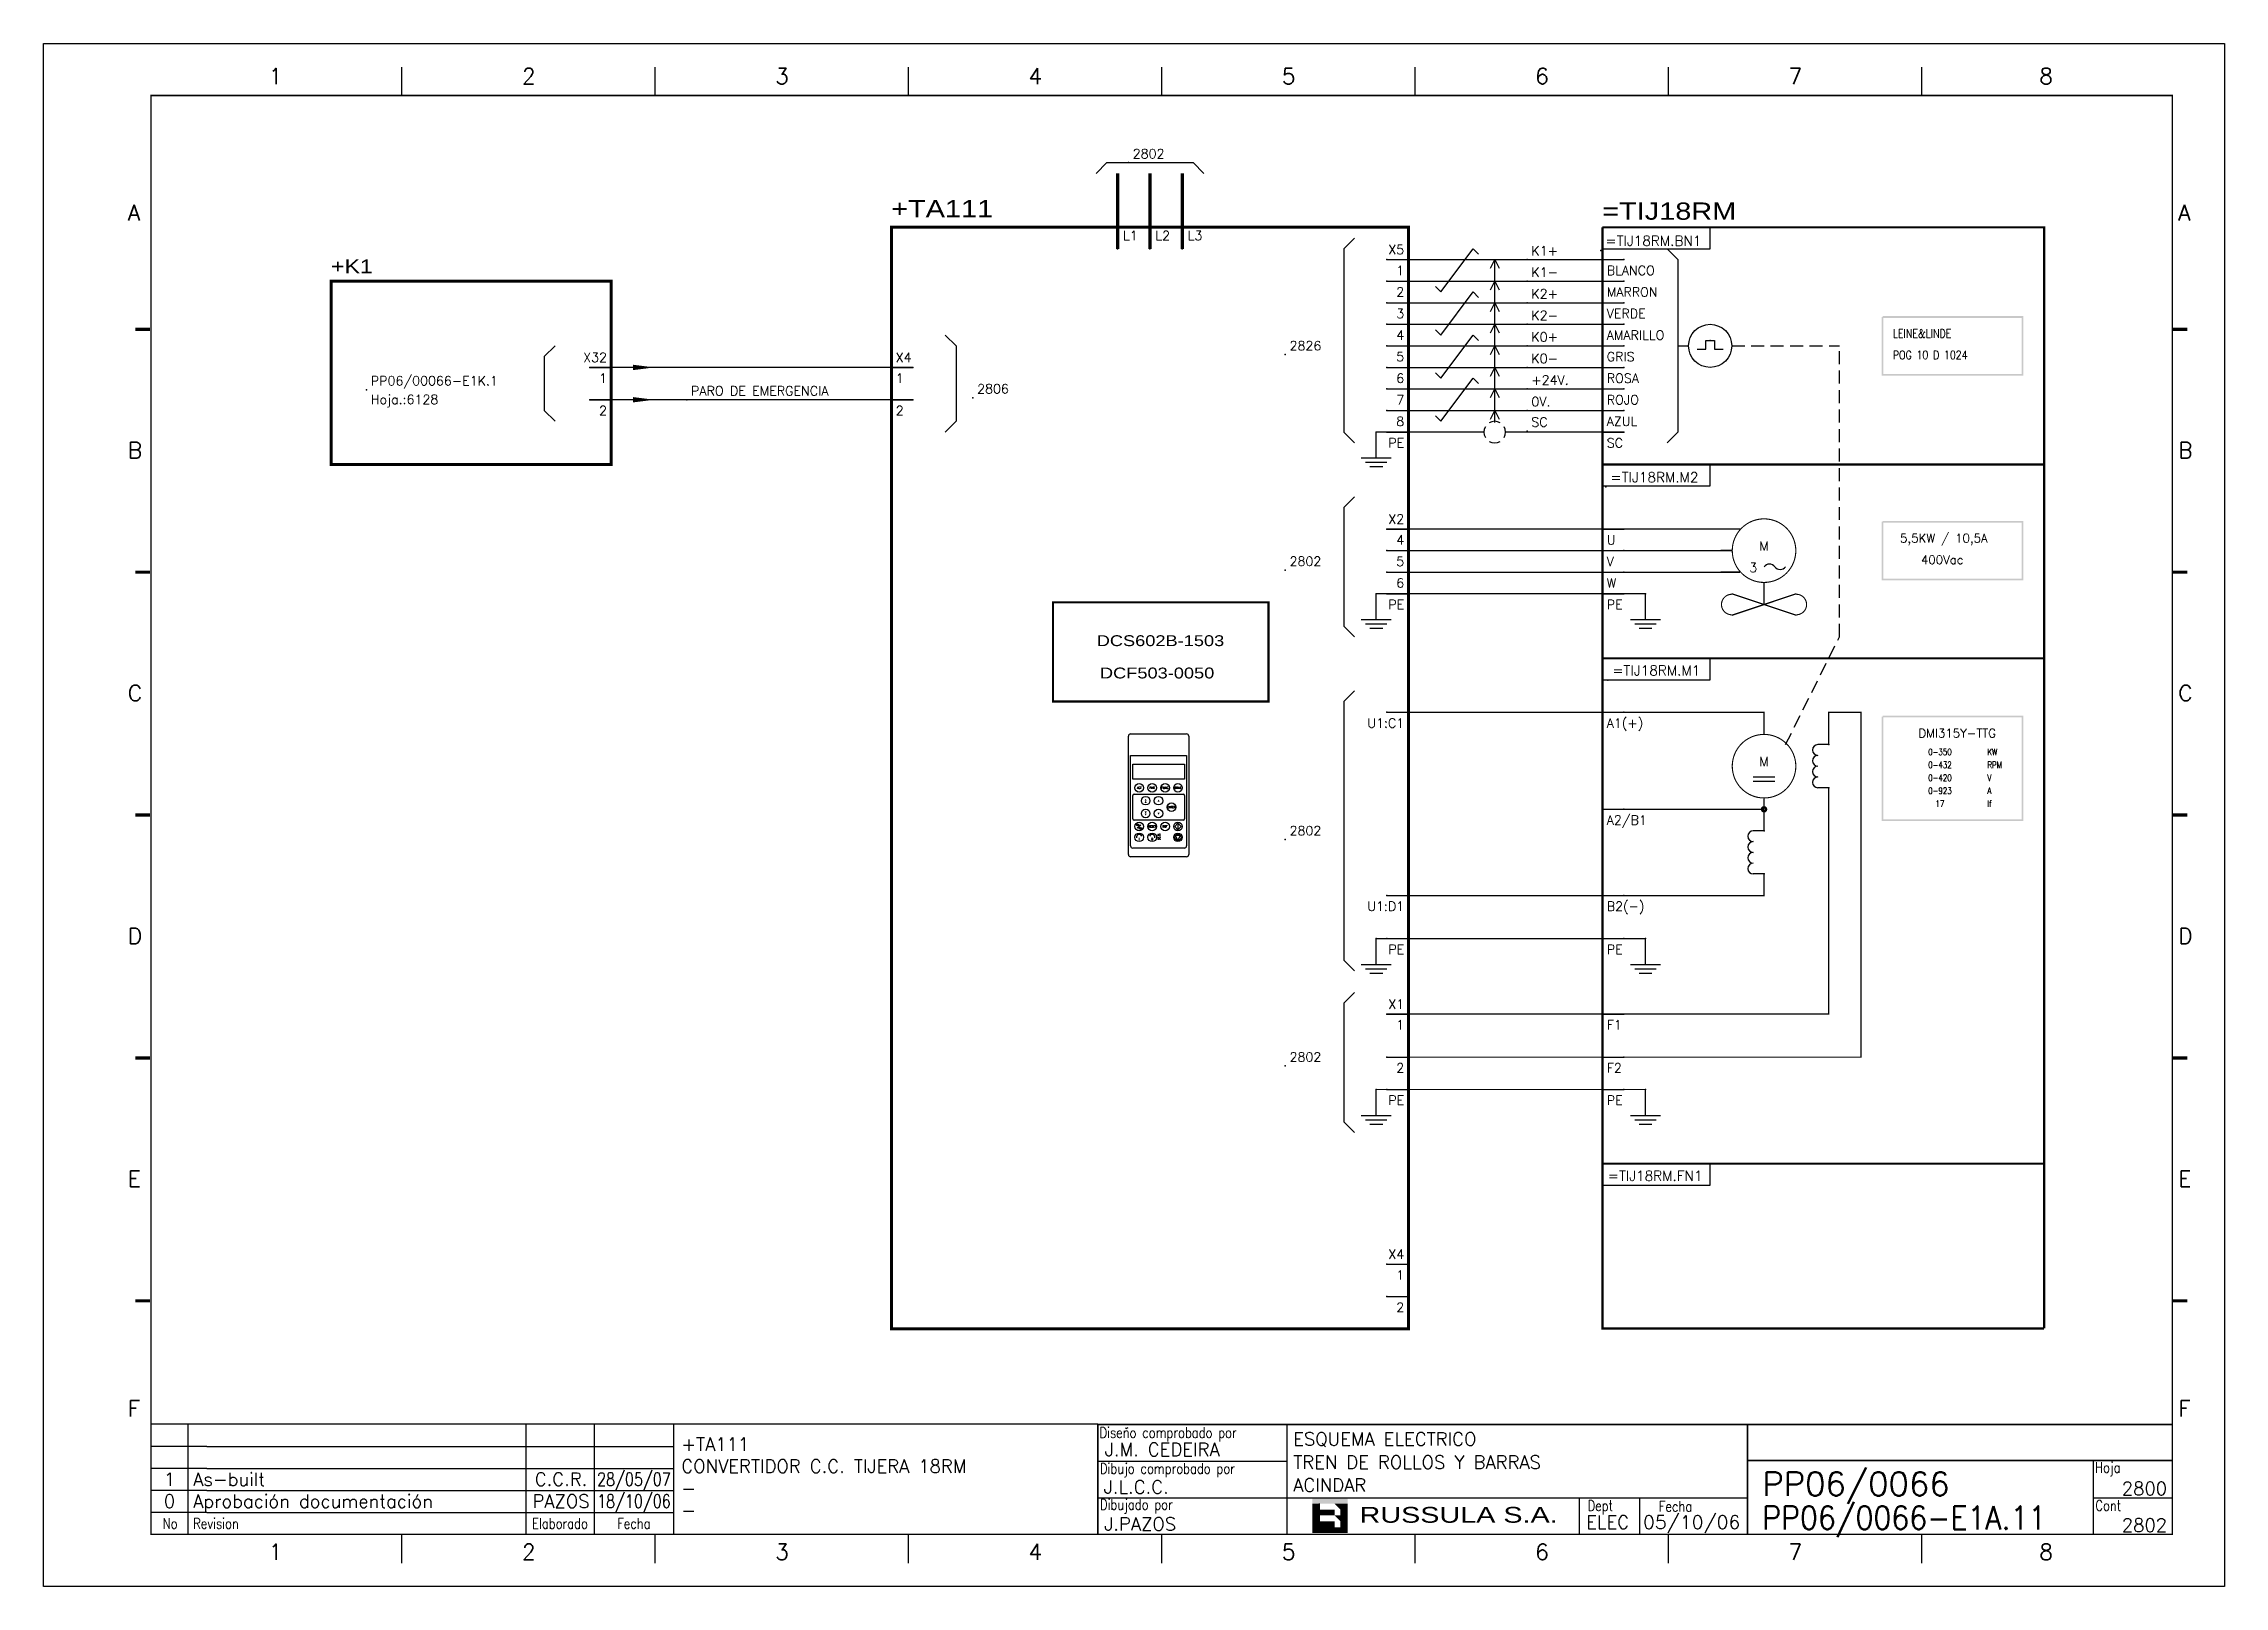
# Model space of a CAD drawing. Extents: x -4 to 416, y -4762 to 287.
# Drawn here: x -3.7 to 416.3, y -10.2 to 286.8 of the extents above; entities that cross this region are included whole.
import ezdxf
from ezdxf.enums import TextEntityAlignment as Align

# ---------------------------------------------------------------- set-up
doc = ezdxf.new("R2010")
doc.units = 0
doc.header["$LTSCALE"] = 10
doc.header["$MEASUREMENT"] = 0
doc.linetypes.add('DASHDOT', pattern=[1, 0.5, -0.25, 0, -0.25])
doc.linetypes.add('HIDDEN', pattern=[0.375, 0.25, -0.125])
doc.layers.get('0').update_dxf_attribs({"linetype": 'CONTINUOUS'})
for name, color, linetype in [('1', 7, 'CONTINUOUS'), ('10', 5, 'CONTINUOUS'), ('102', 7, 'CONTINUOUS'), ('2', 7, 'CONTINUOUS'), ('8', 1, 'CONTINUOUS'), ('9', 6, 'CONTINUOUS'), ('DIBUJO', 7, 'CONTINUOUS'), ('NODE', 7, 'CONTINUOUS')]:
    doc.layers.add(name, color=color, linetype=linetype)
doc.styles.add('HELV', font='HELVBLD.SHX', dxfattribs={"width": 1.2})
doc.styles.add('HELVETICA', font='HELV.SHX')
doc.styles.add('LABEL', font='SIMPLEX', dxfattribs={"width": 0.8, "height": 4})
doc.styles.add('ROMAND', font='ROMAND.SHX', dxfattribs={"width": 0.7})
doc.styles.add('ROMANS', font='romans')
doc.styles.get("Standard").update_dxf_attribs({"font": 'simplex'})

msp = doc.modelspace()

# ---------------------------------------------------------------- texts
at = {"layer": '2'}
for s, height, style, width, p in [('+TA111', 3.3197024855331, 'HELV', 1.2, (159.5581944947016, 253.3312928381569)), ('=TIJ18RM', 3.3197024855331, 'HELV', 1.2, (296.495922022942, 252.8598168941566)), ('+K1', 2.65576198842648, 'HELV', 1.2, (51.67716488455913, 242.5708978346149)), ('LEINE&LINDE', 1.65985124276655, 'ROMANS', 0.8, (352.47151261849, 230.1428450244123)), ('POG 10 D 1024', 1.65985124276655, 'ROMANS', 0.8, (352.47151261849, 225.9932169174959)), ('DCS602B-1503', 2.091412565885853, 'HELV', 1.2, (199.1464064583819, 170.7769838896206)), ('DCF503-0050', 2.091412565885853, 'HELV', 1.2, (199.767046676776, 164.5525417292461)), ('KW', 1.244888432074913, 'ROMANS', 0.8, (370.673948447486, 149.7778710902892)), ('RPM', 1.244888432074913, 'ROMANS', 0.8, (370.673948447486, 147.2880942261394)), ('V', 1.244888432074913, 'ROMANS', 0.8, (370.673948447486, 144.7983173619896)), ('A', 1.244888432074913, 'ROMANS', 0.8, (370.673948447486, 142.3085404978398)), ('If', 1.244888432074913, 'ROMANS', 0.8, (370.673948447486, 139.8187636336899)), ('LOC', 0.265576198842648, 'ROMANS', 0.8, (206.7505306638565, 136.2290215038211)), ('REM', 0.265576198842648, 'ROMANS', 0.8, (207.2198206721877, 135.5636332323647)), ('AC', 0.4149628106916375, 'ROMANS', 0.8, (210.8457895951817, 134.1905360934022)), ('I', 0.4149628106916375, 'ROMANS', 0.8, (207.2427905244824, 133.4477131637056)), ('0', 0.4149628106916375, 'ROMANS', 0.8, (209.6748143479769, 133.4364588081427)), ('DC', 0.4149628106916375, 'ROMANS', 0.8, (210.8570487613173, 133.537752554689))]:
    msp.add_text(s, height=height, dxfattribs=dict(at, style=style, width=width)).set_placement(p)
for s, p in [('M', (327.6646386732307, 189.155247553156)), ('3', (325.5898246197726, 185.0056194462396)), ('M', (327.6646386732307, 147.6589664839922))]:
    msp.add_text(s, height=1.784340085974041, dxfattribs=at).set_placement(p, align=Align.CENTER)
for s, style, p in [('5,5KW / 10,5A', 'ROMANS', (353.8666942077531, 190.7213780087068)), ('400Vac', 'ROMANS', (357.8902754861276, 186.5717499017904)), ('DMI315Y-TTG', 'ROMAND', (357.3926429281766, 153.1860950660132))]:
    msp.add_text(s, height=1.65985124276655, dxfattribs=dict(at, style=style)).set_placement(p)
at = {"layer": '2', "style": 'ROMANS', "width": 0.8}
for s, p in [('0-350', (361.5447666122699, 149.7778710902892)), ('0-432', (361.5447666122699, 147.2880942261394)), ('0-420', (361.5447666122699, 144.7983173619896)), ('0-923', (361.5447666122699, 142.3085404978398)), ('17', (361.5447666122699, 139.8187636336899))]:
    msp.add_text(s, height=1.244888432074913, dxfattribs=at).set_placement(p, align=Align.CENTER)
for s, p in [('ACT', (207.325423572656, 143.5093383770758)), ('PAR', (209.8152004368057, 143.5093383770758)), ('FUNC', (212.3049773009555, 143.5093383770758)), ('DRIVE', (214.7947541651055, 143.5093383770758)), ('ENTER', (213.5498657330305, 139.7746730808511)), ('RESET', (209.8152004368057, 136.0400077846264)), ('REF', (212.3049773009555, 136.0400077846264))]:
    msp.add_text(s, height=0.4149628106916375, dxfattribs=at).set_placement(p, align=Align.MIDDLE)

# ---------------------------------------------------------------- blocks, each defined once
blk = doc.blocks.new('newcajec')
at = {"layer": '1'}
for p, q in [((179.4, 20.84999999999999), (0.1303441721052074, 20.84999999999999)), ((7, 20.84999999999999), (7, 0)), ((71, 20.84999999999999), (71, 0)), ((84, 20.84999999999999), (84, 0.08964143426294768)), ((99, 20.84999999999999), (99, 0)), ((215.2, 20.79999999999999), (215.2, 0)), ((10.6, 16.64), (0, 16.64)), ((10.6, 16.64), (99.00000000000001, 16.64)), ((184.6434108527132, 20.17582254554676), (184.806079472624, 20.01315011347727)), ((184.806079472624, 20.01315011347727), (185.1814685954953, 20.25090212957883)), ((10.6, 12.48), (0, 12.48)), ((10.6, 12.48), (99.00000000000001, 12.48)), ((179.4, 13.86666666), (215.2, 13.86666666)), ((368, 14.06084184883153), (368, 0)), ((10.6, 8.32), (0, 8.32)), ((10.6, 8.32), (99.00000000000001, 8.32)), ((10.6, 4.16), (0, 4.16)), ((10.6, 4.16), (99.00000000000001, 4.16)), ((179.4, 6.93333333), (267.6330803594942, 6.93333333)), ((267.6330803594942, 6.93333333), (302.5, 6.93333333)), ((270.6330803594942, 6.908826233307309), (270.6330803594942, 0)), ((282.0665401797471, 6.93333333), (282.0665401797471, 0)), ((368, 6.93333333), (383, 6.93333333))]:
    blk.add_line(p, q, dxfattribs=at)
for points in [[(47.50000000000003, 272.5, 0.3, 0.3, 0), (47.50000000000003, 277.9125820568927, 0.3, 0.3, 0)], [(95.50000000000003, 272.5, 0.3, 0.3, 0), (95.50000000000003, 277.9125820568927, 0.3, 0.3, 0)], [(143.5000000000001, 272.5, 0.3, 0.3, 0), (143.5000000000001, 277.9125820568927, 0.3, 0.3, 0)], [(191.5000000000001, 272.5, 0.3, 0.3, 0), (191.5000000000001, 277.9125820568927, 0.3, 0.3, 0)], [(239.5000000000001, 272.5, 0.3, 0.3, 0), (239.5000000000001, 277.9125820568927, 0.3, 0.3, 0)], [(287.5000000000001, 272.5, 0.3, 0.3, 0), (287.5000000000001, 277.9125820568927, 0.3, 0.3, 0)], [(335.5000000000001, 272.5, 0.3, 0.3, 0), (335.5000000000001, 277.9125820568927, 0.3, 0.3, 0)], [(-2.989059080962793, 228.2254404700672, 0.6, 0.6, 0), (-0.1817779831361044, 228.2254404700672, 0.6, 0.6, 0)], [(383.0109409190372, 228.2254404700672, 0.6, 0.6, 0), (385.8182220168639, 228.2254404700672, 0.6, 0.6, 0)], [(-2.989059080962793, 182.2254404700672, 0.6, 0.6, 0), (-0.1817779831361044, 182.2254404700672, 0.6, 0.6, 0)], [(383.0109409190372, 182.2254404700672, 0.6, 0.6, 0), (385.8182220168639, 182.2254404700672, 0.6, 0.6, 0)], [(-2.989059080962793, 136.2254404700672, 0.6, 0.6, 0), (-0.1817779831361044, 136.2254404700672, 0.6, 0.6, 0)], [(383.0109409190372, 136.2254404700672, 0.6, 0.6, 0), (385.8182220168639, 136.2254404700672, 0.6, 0.6, 0)], [(-2.989059080962793, 90.2254404700672, 0.6, 0.6, 0), (-0.1817779831361044, 90.2254404700672, 0.6, 0.6, 0)], [(383.0109409190372, 90.2254404700672, 0.6, 0.6, 0), (385.8182220168639, 90.2254404700672, 0.6, 0.6, 0)], [(-2.989059080962793, 44.22544047006719, 0.6, 0.6, 0), (-0.1817779831361044, 44.22544047006719, 0.6, 0.6, 0)], [(383.0109409190372, 44.22544047006719, 0.6, 0.6, 0), (385.8182220168639, 44.22544047006719, 0.6, 0.6, 0)], [(383, 20.79999999999999, 0.3, 0.3, 0), (179.4, 20.79999999999999, 0.3, 0.3, 0), (179.4, 0, 0.3, 0.3, 0)], [(302.5, 20.79999999999999, 0.3, 0.3, 0), (302.5, 0, 0.3, 0.3, 0)], [(302.5, 14, 0.3, 0.3, 0), (383, 14, 0.3, 0.3, 0)], [(47.50000000000004, -5.50000000000002, 0.3, 0.3, 0), (47.50000000000004, -0.08741794310727435, 0.3, 0.3, 0)], [(95.50000000000003, -5.50000000000002, 0.3, 0.3, 0), (95.50000000000003, -0.08741794310727435, 0.3, 0.3, 0)], [(143.5000000000001, -5.50000000000002, 0.3, 0.3, 0), (143.5000000000001, -0.08741794310727435, 0.3, 0.3, 0)], [(191.5000000000001, -5.50000000000002, 0.3, 0.3, 0), (191.5000000000001, -0.08741794310727435, 0.3, 0.3, 0)], [(239.5000000000001, -5.50000000000002, 0.3, 0.3, 0), (239.5000000000001, -0.08741794310727435, 0.3, 0.3, 0)], [(287.5000000000001, -5.50000000000002, 0.3, 0.3, 0), (287.5000000000001, -0.08741794310727435, 0.3, 0.3, 0)], [(335.5000000000001, -5.50000000000002, 0.3, 0.3, 0), (335.5000000000001, -0.08741794310727435, 0.3, 0.3, 0)]]:
    blk.add_lwpolyline(points, format="xyseb", dxfattribs=at)
at = {"layer": '1', "const_width": 0.3}
blk.add_lwpolyline([(0, 0), (0, 272.5), (383, 272.5), (383, 0)], close=True, dxfattribs=at)
at = {"layer": '2', "color": 14}
for p, q in [((221.418090625, 4.694274193107214), (221.418090625, 5.808488255607214)), ((221.418090625, 2.465846068107213), (221.418090625, 3.580060130607212))]:
    blk.add_line(p, q, dxfattribs=at)
for points in [[(220.05064609375, 5.808488255607214), (220.05064609375, 6.922702318107211), (226.73593046875, 5.808488255607214), (226.73593046875, 6.922702318107211)], [(221.418090625, 2.465846068107213), (220.05064609375, 2.465846068107213), (221.418090625, 5.808488255607214), (220.05064609375, 5.808488255607214)], [(221.418090625, 4.694274193107214), (224.254271875, 4.694274193107214), (221.418090625, 3.580060130607212), (224.254271875, 3.580060130607212)], [(224.254271875, 5.808488255607214), (225.3684859375, 5.808488255607214), (225.3684859375, 4.694274193107214)], [(225.3684859375, 5.808488255607214), (226.73593046875, 5.808488255607214), (225.3684859375, 1.351632005607213), (226.73593046875, 1.351632005607213)], [(224.254271875, 0.2374179431072125), (224.254271875, 2.465846068107213), (220.05064609375, 0.2374179431072125), (220.05064609375, 2.465846068107213)], [(224.254271875, 3.580060130607212), (225.3684859375, 3.580060130607212), (225.3684859375, 2.465846068107213)], [(226.73593046875, 1.351632005607213), (226.73593046875, 0.2374179431072125), (224.254271875, 1.351632005607213), (224.254271875, 0.2374179431072125)]]:
    blk.add_solid(points, dxfattribs=at)
at = {"layer": '1', "style": 'ROMANS'}
for s, p in [('1', (22.29321663019694, 274.6822757111598)), ('2', (70.29321663019694, 274.6822757111598)), ('3', (118.2932166301969, 274.6822757111598)), ('4', (166.2932166301969, 274.6822757111598)), ('5', (214.2932166301969, 274.6822757111598)), ('6', (262.293216630197, 274.6822757111598)), ('7', (310.293216630197, 274.6822757111598)), ('8', (357.793216630197, 274.6822757111598)), ('A', (-4.369531937893967, 248.8361050328228)), ('A', (384.130468062106, 248.8361050328228)), ('B', (-4.369531937893967, 203.8361050328228)), ('B', (384.130468062106, 203.8361050328228)), ('C', (-4.369531937893967, 157.8361050328228)), ('C', (384.130468062106, 157.8361050328228)), ('D', (-4.369531937893967, 111.8361050328228)), ('D', (384.130468062106, 111.8361050328228)), ('E', (-4.369531937893967, 65.8361050328228)), ('E', (384.130468062106, 65.8361050328228)), ('F', (-4.369531937893967, 22.33610503282279)), ('F', (384.130468062106, 22.33610503282279)), ('1', (22.29321663019694, -4.817724288840244)), ('2', (70.29321663019694, -4.817724288840244)), ('3', (118.2932166301969, -4.817724288840244)), ('4', (166.2932166301969, -4.817724288840244)), ('5', (214.2932166301969, -4.817724288840244)), ('6', (262.293216630197, -4.817724288840244)), ('7', (310.293216630197, -4.817724288840244)), ('8', (357.793216630197, -4.817724288840244))]:
    blk.add_text(s, height=3, dxfattribs=at).set_placement(p)
at = {"layer": '1', "style": 'LABEL', "width": 0.8}
for s, p in [('Diseno comprobado por', (179.7314614292997, 18.27223571085374)), ('Dibujo comprobado por', (179.8050291925395, 11.4678814488418)), ('Hoja', (368.3783582875667, 11.66394739740196)), ('Dibujado por', (179.8266890074166, 4.640500723763907)), ('Fecha', (285.7145387337263, 4.296982269486556)), ('Cont', (368.4287365512884, 4.459855685207977)), ('No', (2.226666121281127, 1.047317943107212)), ('Revision', (7.999999999999986, 1.047317943107211))]:
    blk.add_text(s, height=2, dxfattribs=at).set_placement(p)
for s, p in [('Dept', (274.6061509242405, 4.441269529660175)), ('Elaborado', (77.5, 1.047317943107211)), ('Fecha', (91.5, 1.047317943107211))]:
    blk.add_text(s, height=2, dxfattribs=at).set_placement(p, align=Align.CENTER)
at = {"layer": '10', "style": 'ROMANS'}
for tag, p in [('REV41', (3.5, 18.74499999999998)), ('REV43', (77.69972273858866, 18.74499999999998)), ('REV31', (3.5, 14.58499999999999)), ('REV33', (77.69972273858866, 14.58499999999999)), ('REV21', (3.5, 10.42499999999999)), ('REV23', (77.69972273858866, 10.42499999999999)), ('REV11', (3.5, 6.265000000000002)), ('REV13', (77.69972273858866, 6.265000000000002))]:
    blk.add_attdef(tag, text='', height=2.5, dxfattribs=at).set_placement(p, align=Align.MIDDLE)
for tag, p, height in [('REV42', (7.999999999999986, 17.49499999999998), 2.5), ('SHEETNAME1', (100.5, 15.82514432423481), 2.5), ('DESIGNCHECK', (180.7368689439597, 14.83229733012664), 2.5), ('DOCUMENTTYPE', (216.431556680333, 16.80300784715599), 2.5), ('NOTA', (305.324267012746, 15.80181941457773), 3), ('REV32', (7.999999999999986, 13.33499999999999), 2.5), ('SHEETNAME2', (100.5, 11.66514432423481), 2.5), ('OBJECT', (216.431556680333, 12.40274635088354), 2.5), ('REV22', (7.999999999999986, 9.174999999999999), 2.5), ('SHEETNAME3', (100.5, 7.505144324234807), 2.5), ('DRAWINGCHECK', (180.5313437479052, 7.714149530439984), 2.5), ('CUSTOMER', (216.431556680333, 8.084891464683468), 2.5), ('ORDER', (305.324267012746, 7.301819414577723), 4.5), ('REV12', (7.999999999999986, 5.015000000000002), 2.5), ('SHEETNAME4', (100.5, 3.345144324234811), 2.5), ('DOCUMENT_ID', (305.324267012746, 0.9341589120460885), 4.4), ('USER', (180.634361454448, 0.7089454855303376), 2.5), ('DEPARTMENT', (271.9308878022507, 1.045088830057653), 2.5)]:
    blk.add_attdef(tag, p, '', height=height, dxfattribs=at)
for tag, width, p, p2 in [('REV44', 1.221199022953692, (84.52509332113708, 17.49499999999998), (98.48165358346499, 17.49499999999998)), ('REV34', 1.221199022953692, (84.52509332113708, 13.33499999999998), (98.48165358346499, 13.33499999999998)), ('REV24', 1.221199022953692, (84.52509332113708, 9.174999999999988), (98.48165358346499, 9.174999999999988)), ('REV14', 1.221199022953692, (84.52509332113708, 5.014999999999999), (98.48165358346499, 5.014999999999999)), ('CREATED2', 7.039914616041486, (282.7069601254168, 1.045088830057653), (301.1448317388588, 1.045088830057653))]:
    blk.add_attdef(tag, text='', height=2.5, dxfattribs=dict(at, width=width)).set_placement(p, p2, align=Align.FIT)
for tag, p in [('SHEET', (382, 7.433333330000005)), ('NEXTSHEET', (382, 0.5000000000000018))]:
    blk.add_attdef(tag, text='', height=2.5, dxfattribs=at).set_placement(p, align=Align.RIGHT)
at = {"layer": 'DIBUJO', "color": 14, "style": 'HELVETICA', "width": 1.3}
blk.add_text('RUSSULA S.A.', height=3, dxfattribs=at).set_placement((229, 2.191446348186597))
blk = doc.blocks.new('NOD', base_point=(237.5, 170))
at = {"layer": 'NODE'}
blk.add_point((237.5, 170), dxfattribs=at)
blk = doc.blocks.new('$$PLL21')
blk.add_line((-2.5, 0), (2.5, 0))
at = {"layer": '2'}
for p in [(-2.5, 0), (2.5, 0)]:
    blk.add_blockref('NOD', p, dxfattribs=at)
at = {"layer": '8'}
blk.add_attdef('*A', (-1.5, -3.574999999999989), '', height=2.15, dxfattribs=at)
at = {"layer": '9'}
blk.add_attdef('ID', (-1.5, 1.25), '', height=2.15, dxfattribs=at)
blk = doc.blocks.new('$PP313')
at = {"layer": '2'}
blk.add_blockref('NOD', (0, 0), dxfattribs=at)
at = {"layer": '8'}
blk.add_attdef('1A', (1, -3.324999999999989), '', height=2.15, dxfattribs=at)
at = {"layer": '9'}
blk.add_attdef('ID', (1, 1), '', height=2.15, dxfattribs=at)
blk = doc.blocks.new('$$PLR12')
blk.add_line((-2.5, 0), (2.5, 0))
at = {"layer": '2'}
for p in [(-2.5, 0), (2.5, 0)]:
    blk.add_blockref('NOD', p, dxfattribs=at)
at = {"layer": '8'}
blk.add_attdef('*A', text='', height=2.15, dxfattribs=at).set_placement((1.5, -3.574999999999989), align=Align.RIGHT)
at = {"layer": '9'}
blk.add_attdef('ID', text='', height=2.15, dxfattribs=at).set_placement((1.5, 1.25), align=Align.RIGHT)
blk = doc.blocks.new('$$PLU21')
blk.add_line((0, -2.5), (2.842170943040401e-14, 2.5))
at = {"layer": '2'}
for p in [(2.842170943040401e-14, 2.5), (0, -2.5)]:
    blk.add_blockref('NOD', p, dxfattribs=at)
at = {"layer": '8'}
blk.add_attdef('*A', (1.25, -0.5), '', height=2.15, dxfattribs=at)
at = {"layer": '9'}
blk.add_attdef('ID', text='', height=2.15, dxfattribs=at).set_placement((-1.25, -0.5), align=Align.RIGHT)
blk = doc.blocks.new('$060303')
at = {"layer": '2'}
for p, q in [((0, 0), (2.5, 0)), ((0, -10), (2.5, -10))]:
    blk.add_line(p, q, dxfattribs=at)
for centre, end in [((2.5, -1.25), 90), ((2.5, -3.75), 90.00000000000001), ((2.5, -6.25), 90.00000000000001), ((2.5, -8.75), 90.00000000000001)]:
    blk.add_arc(centre, 1.25, 270, end, dxfattribs=at)
for p in [(0, 0), (0, -10)]:
    blk.add_blockref('NOD', p, dxfattribs=at)
at = {"layer": '8'}
for tag, p in [('1A', (1.5, -3.324999999999989)), ('2A', (1.5, -13.32499999999999))]:
    blk.add_attdef(tag, text='', height=2.15, dxfattribs=at).set_placement(p, align=Align.RIGHT)
at = {"layer": '9'}
blk.add_attdef('ID', text='', height=2.15, dxfattribs=at).set_placement((0, 1.175000000000011), align=Align.CENTER)
blk = doc.blocks.new('$021501')
at = {"layer": '2'}
for p, q in [((0, -6), (0, 0)), ((-3.5, -6), (3.5, -6)), ((-2.5, -7), (2.5, -7)), ((-1.5, -8), (1.5, -8))]:
    blk.add_line(p, q, dxfattribs=at)
blk.add_blockref('NOD', (0, 0), dxfattribs=at)
blk = doc.blocks.new('DOT', base_point=(355.25, 185))
at = {"layer": '2'}
blk.add_lwpolyline([(355, 185, 0.25, 0.25, 2.502154082895779), (355.237515595764, 185.2496880847195, 0.25, 0.25, 0.3996556434456849)], format="xyseb", close=True, dxfattribs=at)
blk = doc.blocks.new('$020501')
at = {"layer": '2'}
for p, q in [((-2, 1), (0, 0)), ((0, 0), (-2, -1))]:
    blk.add_line(p, q, dxfattribs=at)
blk = doc.blocks.new('$030107')
at = {"layer": '102'}
for centre, start, end in [((0, 0), 150.0000000000002, 209.9999999999999), ((0, 0), 60.00000000000018, 119.9999999999999), ((0, 0), 330.0000000000002, 29.99999999999989), ((0, -2.842170943040401e-14), 240.0000000000001, 299.9999999999998)]:
    blk.add_arc(centre, 2.500000000000008, start, end, dxfattribs=at)
blk = doc.blocks.new('$021325')
at = {"layer": '2'}
for p, q in [((-1, 0), (1, 0)), ((-1, -2), (-1, 0)), ((1, 0), (1, -2)), ((-3, -2), (-1, -2)), ((1, -2), (3, -2))]:
    blk.add_line(p, q, dxfattribs=at)
blk.add_blockref('NOD', (0, 0), dxfattribs=at)

# ---------------------------------------------------------------- linework, layer by layer
at = {"layer": '2'}
for p, q in [((199.0261673588232, 261.7737394241926), (201.1009814122814, 263.8485534776508)), ((201.1009814122814, 263.8485534776508), (217.6994938399468, 263.8485534776508)), ((217.6994938399468, 263.8485534776508), (219.774307893405, 261.7737394241926)), ((248.8217046418197, 249.3248551034434), (246.8198144643482, 247.3229649259721)), ((246.7468905883616, 247.1469111155438), (246.7468905883616, 211.978202141196)), ((259.1957749091106, 245.1752269965271), (296.5424278713581, 245.1752269965271)), ((265.4202170694851, 238.9507848361525), (271.6446592298597, 247.2500410499852)), ((271.6446592298597, 247.2500410499852), (272.6820662565889, 246.2126340232562)), ((275.7942873367761, 213.8007441426155), (275.7942873367761, 245.1752269965271)), ((308.9913121921072, 247.2500410499852), (311.0661262455653, 245.1752269965271)), ((311.0661262455653, 245.1752269965271), (311.0661262455653, 211.978202141196)), ((259.1957749091106, 241.0255988896107), (296.5424278713581, 241.0255988896107)), ((264.3828100427562, 239.9881918628816), (265.4202170694851, 238.9507848361525)), ((259.1957749091106, 236.8759707826943), (296.5424278713581, 236.8759707826943)), ((265.4202170694851, 230.6515286223197), (271.6446592298597, 238.9507848361525)), ((271.6446592298597, 238.9507848361525), (272.6820662565889, 237.9133778094234)), ((259.1957749091106, 232.7263426757779), (296.5424278713581, 232.7263426757779)), ((264.3828100427562, 231.6889356490489), (265.4202170694851, 230.6515286223197)), ((94.82208867282857, 228.5767145688615), (92.74727461937016, 226.5019005154034)), ((169.9787706104085, 230.6515286223197), (172.0535846638667, 228.5767145688615)), ((172.0535846638667, 228.5767145688615), (172.0535846638667, 214.0530161946542)), ((259.1957749091106, 228.5767145688615), (296.5424278713581, 228.5767145688615)), ((265.4202170694851, 222.352272408487), (271.6446592298597, 230.6515286223197)), ((271.6446592298597, 230.6515286223197), (272.6820662565889, 229.6141215955906)), ((311.0661262455653, 228.5767145688615), (313.1409402990235, 228.5767145688615)), ((92.74727461937016, 226.5019005154034), (92.74727461937016, 216.1278302481124)), ((259.1957749091106, 224.4270864619452), (296.5424278713581, 224.4270864619452)), ((264.3828100427562, 223.3896794352161), (265.4202170694851, 222.352272408487)), ((259.1957749091106, 220.2774583550288), (296.5424278713581, 220.2774583550288)), ((265.4202170694851, 214.0530161946542), (271.6446592298597, 222.352272408487)), ((271.6446592298597, 222.352272408487), (272.6820662565889, 221.3148653817579)), ((92.74727461937016, 216.1278302481124), (94.82208867282857, 214.0530161946542)), ((259.1957749091106, 216.1278302481124), (296.5424278713581, 216.1278302481124)), ((264.3828100427562, 215.0904232213833), (265.4202170694851, 214.0530161946542)), ((172.0535846638667, 214.0530161946542), (169.9787706104085, 211.978202141196)), ((246.7468905883616, 211.978202141196), (248.8217046418197, 209.9033880877378)), ((311.0661262455653, 211.978202141196), (308.9913121921072, 209.9033880877378)), ((248.8217046418197, 199.5293178204469), (246.7468905883616, 197.4545037669887)), ((246.7468905883616, 197.4545037669887), (246.7468905883616, 174.6315491789487)), ((323.0252134090263, 193.3048756600724), (319.365382459398, 193.3048756600724)), ((321.4401965128562, 189.155247553156), (319.365382459398, 189.155247553156)), ((323.0252134090263, 185.0056194462396), (319.365382459398, 185.0056194462396)), ((246.7468905883616, 174.6315491789487), (248.8217046418197, 172.5567351254905)), ((248.8217046418197, 162.1826648581995), (246.7468905883616, 160.1078508047414)), ((246.7468905883616, 160.1078508047414), (246.7468905883616, 110.3123135217449)), ((205.2506095191978, 130.6454912456351), (205.2506095191978, 153.4684458336751)), ((205.6655723298894, 153.8834086443668), (216.4546054078718, 153.8834086443668)), ((216.8695682185636, 153.4684458336751), (216.8695682185636, 130.6454912456351)), ((205.6655723298894, 132.3053424884016), (205.6655723298894, 149.7337805374504)), ((205.6655723298894, 149.7337805374504), (216.4546054078718, 149.7337805374504)), ((206.0805351405809, 148.0739292946839), (216.0396425971802, 148.0739292946839)), ((206.0805351405809, 145.1691896198424), (206.0805351405809, 148.0739292946839)), ((216.0396425971802, 148.0739292946839), (216.0396425971802, 145.1691896198424)), ((216.4546054078718, 149.7337805374504), (216.4546054078718, 132.3053424884016)), ((216.0396425971802, 145.1691896198424), (206.0805351405809, 145.1691896198424)), ((325.5898246197726, 145.584152430534), (329.7394527266889, 145.584152430534)), ((325.5898246197726, 144.7824704716732), (329.7394527266889, 144.7824704716732)), ((206.0805351405809, 137.5338739031163), (206.0805351405809, 142.015472258586)), ((206.3295128269962, 142.2644499450009), (215.7906649107655, 142.2644499450009)), ((216.0396425971802, 142.015472258586), (216.0396425971802, 137.5338739031163)), ((215.7906649107655, 137.2848962167013), (206.3295128269962, 137.2848962167013)), ((207.6143498723017, 136.2839453413688), (206.9050086750698, 135.7324555492019)), ((214.7947541651055, 136.6624520006638), (214.1723099490679, 136.0400077846264)), ((214.1723099490679, 136.0400077846264), (214.7947541651055, 135.4175635685889)), ((215.4171983811429, 136.0400077846264), (214.7947541651055, 136.6624520006638)), ((214.7947541651055, 136.454970595318), (214.7947541651055, 135.6250449739347)), ((214.7947541651055, 135.4175635685889), (215.4171983811429, 136.0400077846264)), ((216.4546054078718, 130.2305284349434), (205.6655723298894, 130.2305284349434)), ((216.0396425971802, 131.89037967771), (206.0805351405809, 131.89037967771)), ((214.2798984277092, 134.3030851048073), (214.7947541651055, 133.3427495151307)), ((215.3045017690137, 134.3030851048073), (214.2798984277092, 134.3030851048073)), ((214.7947541651055, 133.3427495151307), (215.3045017690137, 134.3030851048073)), ((246.7468905883616, 110.3123135217449), (248.8217046418197, 108.2374994682867)), ((248.8217046418197, 104.0878713613703), (246.7468905883616, 102.0130573079121)), ((246.7468905883616, 102.0130573079121), (246.7468905883616, 79.19010271987206)), ((246.7468905883616, 79.19010271987206), (248.8217046418197, 77.11528866641385))]:
    msp.add_line(p, q, dxfattribs=at)
at = {"layer": '2', "color": 3}
for p, q in [((317.2905684059398, 247.2500410499852), (317.2905684059398, 251.3996691569016)), ((296.5424278713581, 247.2500410499852), (317.2905684059398, 247.2500410499852)), ((296.5424278713581, 201.6041318739051), (317.2905684059398, 201.6041318739051)), ((317.2905684059398, 201.6041318739051), (317.2905684059398, 205.7537599808215)), ((317.2905684059398, 164.2574789116577), (317.2905684059398, 168.4071070185741)), ((296.5424278713581, 164.2574789116577), (317.2905684059398, 164.2574789116577)), ((317.2905684059398, 66.97288410950046), (317.2905684059398, 71.12251221641681)), ((296.5424278713581, 66.97288410950046), (317.2905684059398, 66.97288410950046))]:
    msp.add_line(p, q, dxfattribs=at)
at = {"layer": '2', "linetype": 'HIDDEN'}
for p, q in [((321.4401965128562, 228.5767145688615), (342.1883370474382, 228.5767145688615)), ((342.1883370474382, 172.5567351254905), (342.1883370474382, 228.5767145688615)), ((331.8142667801471, 151.8085945909086), (342.1883370474382, 172.5567351254905))]:
    msp.add_line(p, q, dxfattribs=at)
at = {"layer": '2'}
for points in [[(203.1757954657396, 261.7737394241926, 0.66394049710662, 0.66394049710662, 0), (203.1757954657396, 247.2500410499852, 0.66394049710662, 0.66394049710662, 0)], [(209.4002376261141, 261.7737394241926, 0.66394049710662, 0.66394049710662, 0), (209.4002376261141, 247.2500410499852, 0.66394049710662, 0.66394049710662, 0)], [(215.6246797864887, 261.7737394241926, 0.66394049710662, 0.66394049710662, 0), (215.6246797864887, 247.2500410499852, 0.66394049710662, 0.66394049710662, 0)], [(163.754328450034, 224.4270864619452, 0.2489776864149825, 0.2489776864149825, 0), (101.5099068462884, 224.4270864619452, 0.2489776864149825, 0.2489776864149825, 0)], [(163.754328450034, 218.2026443015706, 0.2489776864149825, 0.2489776864149825, 0), (101.5099068462884, 218.2026443015706, 0.2489776864149825, 0.2489776864149825, 0)], [(255.0461468021943, 193.3048756600724, 0.2489776864149825, 0.2489776864149825, 0), (323.0793528295016, 193.3048756600724, 0.2489776864149825, 0.2489776864149825, 0)], [(255.0461468021943, 189.155247553156, 0.2489776864149825, 0.2489776864149825, 0), (321.4401965128562, 189.155247553156, 0.2489776864149825, 0.2489776864149825, 0)], [(255.0461468021943, 185.0056194462396, 0.2489776864149825, 0.2489776864149825, 0), (323.0186538243747, 185.0056194462396, 0.2489776864149825, 0.2489776864149825, 0)], [(252.9713327487361, 180.8559913393232, 0.2489776864149825, 0.2489776864149825, 0), (304.8416840851908, 180.8559913393232, 0.2489776864149825, 0.2489776864149825, 0)], [(321.4401965128562, 176.8101039350798, 0.2074814053458187, 0.2074814053458187, -0.414213562373095), (319.469123162071, 178.7811772858651, 0.2074814053458187, 0.2074814053458187, -0.414213562373095), (321.4401965128562, 180.7522506366503, 0.2074814053458187, 0.2074814053458187, -1)], [(321.4401965128562, 180.8559913393232, 0.2489776864149825, 0.2489776864149825, 0), (333.8890808336052, 176.7063632324069, 0.2489776864149825, 0.2489776864149825, 0)], [(321.4401965128562, 176.7063632324069, 0.2489776864149825, 0.2489776864149825, 0), (333.8890808336052, 180.8559913393232, 0.2489776864149825, 0.2489776864149825, 0)], [(333.8890808336052, 176.8101039350798, 0.2074814053458187, 0.2074814053458187, 0.414213562373095), (335.8601541843907, 178.7811772858651, 0.2074814053458187, 0.2074814053458187, 0.414213562373095), (333.8890808336052, 180.7522506366503, 0.2074814053458187, 0.2074814053458187, 1)], [(190.7269111449905, 179.1961400965567, 0.398364298263972, 0.398364298263972, 0), (232.2231922141541, 179.1961400965567, 0.398364298263972, 0.398364298263972, 0), (232.2231922141541, 160.1078508047414, 0.398364298263972, 0.398364298263972, 0), (190.7269111449905, 160.1078508047414, 0.398364298263972, 0.398364298263972, 0), (190.7269111449905, 179.1961400965567, 0.398364298263972, 0.398364298263972, 0)], [(340.1135229939798, 151.8085945909086, 0.2489776864149825, 0.2489776864149825, 0), (340.1135229939798, 158.0330367512831, 0.2489776864149825, 0.2489776864149825, 0), (346.3379651543545, 158.0330367512831, 0.2489776864149825, 0.2489776864149825, 0), (346.3379651543545, 91.63898704062116, 0.2489776864149825, 0.2489776864149825, 0), (255.0461468021943, 91.63898704062116, 0.2489776864149825, 0.2489776864149825, 0)], [(327.6646386732307, 153.8834086443668, 0.2489776864149825, 0.2489776864149825, 0), (327.6646386732307, 158.0330367512831, 0.2489776864149825, 0.2489776864149825, 0), (255.0461468021943, 158.0330367512831, 0.2489776864149825, 0.2489776864149825, 0)], [(255.0461468021943, 99.93824325445391, 0.2489776864149825, 0.2489776864149825, 0), (340.1135229939798, 99.93824325445391, 0.2489776864149825, 0.2489776864149825, 0), (340.1135229939798, 143.5093383770758, 0.2489776864149825, 0.2489776864149825, 0)], [(327.6646386732307, 141.4345243236177, 0.2489776864149825, 0.2489776864149825, 0), (327.6646386732307, 139.3597102701595, 0.2489776864149825, 0.2489776864149825, 0), (296.5424278713581, 139.3597102701595, 0.2489776864149825, 0.2489776864149825, 0)], [(327.6646386732307, 139.3597102701595, 0.2489776864149825, 0.2489776864149825, 0), (327.6646386732307, 135.2100821632431, 0.2489776864149825, 0.2489776864149825, 0)], [(327.6646386732307, 126.9108259494104, 0.2489776864149825, 0.2489776864149825, 0), (327.6646386732307, 122.761197842494, 0.2489776864149825, 0.2489776864149825, 0), (255.0461468021943, 122.761197842494, 0.2489776864149825, 0.2489776864149825, 0)], [(252.9713327487361, 114.4619416286612, 0.2489776864149825, 0.2489776864149825, 0), (304.8416840851908, 114.4619416286612, 0.2489776864149825, 0.2489776864149825, 0)], [(252.9713327487361, 85.4145448802466, 0.2489776864149825, 0.2489776864149825, 0), (304.8416840851908, 85.4145448802466, 0.2489776864149825, 0.2489776864149825, 0)]]:
    msp.add_lwpolyline(points, format="xyseb", dxfattribs=at)
at = {"layer": '2', "color": 3, "linetype": 'DASHDOT'}
for points in [[(159.6047003431176, 251.3996691569016, 0.5809479349682924, 0.5809479349682924, 0), (259.1957749091106, 251.3996691569016, 0.5809479349682924, 0.5809479349682924, 0), (259.1957749091106, 39.35416463199662, 0.5809479349682924, 0.5809479349682924, 0), (159.6047003431176, 39.35416463199662, 0.5809479349682924, 0.5809479349682924, 0), (159.6047003431176, 251.3996691569016, 0.5809479349682924, 0.5809479349682924, 0)], [(381.6098040631436, 39.41906216929767, 0.4149628106916375, 0.4149628106916375, 0), (296.5424278713581, 39.41906216929767, 0.4149628106916375, 0.4149628106916375, 0), (296.5424278713581, 251.3996691569016, 0.4149628106916375, 0.4149628106916375, 0)], [(296.5424278713581, 251.3996691569016, 0.4149628106916375, 0.4149628106916375, 0), (381.6098040631436, 251.3996691569016, 0.4149628106916375, 0.4149628106916375, 0), (381.6098040631436, 39.41906216929767, 0.4149628106916375, 0.4149628106916375, 0)], [(51.71436956329188, 241.0255988896107, 0.5809479349682924, 0.5809479349682924, 0), (105.6595349532047, 241.0255988896107, 0.5809479349682924, 0.5809479349682924, 0), (105.6595349532047, 205.7537599808215, 0.5809479349682924, 0.5809479349682924, 0), (51.71436956329188, 205.7537599808215, 0.5809479349682924, 0.5809479349682924, 0), (51.71436956329188, 241.0255988896107, 0.5809479349682924, 0.5809479349682924, 0)], [(296.5424278713581, 205.7537599808215, 0.4149628106916375, 0.4149628106916375, 0), (381.6098040631436, 205.7537599808215, 0.4149628106916375, 0.4149628106916375, 0)], [(296.5424278713581, 168.4071070185741, 0.4149628106916375, 0.4149628106916375, 0), (381.6098040631436, 168.4071070185741, 0.4149628106916375, 0.4149628106916375, 0)], [(296.5424278713581, 71.12251221641681, 0.4149628106916375, 0.4149628106916375, 0), (381.6098040631436, 71.12251221641681, 0.4149628106916375, 0.4149628106916375, 0)]]:
    msp.add_lwpolyline(points, format="xyseb", dxfattribs=at)
at = {"layer": '2', "linetype": 'HIDDEN'}
for points in [[(252.9713327487361, 211.9782021411961, 0.2489776864149825, 0.2489776864149825, 0), (273.7194732833179, 211.9782021411961, 0.2489776864149825, 0.2489776864149825, 0)], [(277.8691013902342, 211.9782021411961, 0.2489776864149825, 0.2489776864149825, 0), (300.6920559782744, 211.9782021411961, 0.2489776864149825, 0.2489776864149825, 0)], [(327.6646386732307, 178.7811772858651, 0.2489776864149825, 0.2489776864149825, 0), (327.6646386732307, 182.9308053927814, 0.2489776864149825, 0.2489776864149825, 0)]]:
    msp.add_lwpolyline(points, format="xyseb", dxfattribs=at)
at = {"layer": '2'}
for points in [[(321.5439372155292, 189.155247553156, 0.2074814053458187, 0.2074814053458187, 1), (333.7853401309325, 189.155247553156, 0.2074814053458187, 0.2074814053458187, 1)], [(321.5439372155292, 147.6589664839922, 0.2074814053458187, 0.2074814053458187, 1), (333.7853401309325, 147.6589664839922, 0.2074814053458187, 0.2074814053458187, 1)]]:
    msp.add_lwpolyline(points, format="xyseb", close=True, dxfattribs=at)
for centre, radius in [((317.2905684059398, 228.5767145688615), 4.149628106916374), ((207.325423572656, 143.5093383770758), 0.829925621383275), ((209.8152004368057, 143.5093383770758), 0.829925621383275), ((212.3049773009555, 143.5093383770758), 0.829925621383275), ((214.7947541651055, 143.5093383770758), 0.829925621383275), ((208.5703120047307, 141.019561512926), 0.829925621383275), ((208.5703120047307, 138.5297846487762), 0.829925621383275), ((211.0600888688807, 141.019561512926), 0.829925621383275), ((211.0600888688807, 138.5297846487762), 0.829925621383275), ((213.5498657330305, 139.7746730808511), 0.829925621383275), ((207.325423572656, 136.0400077846264), 0.829925621383275), ((207.325423572656, 133.9651937311682), 0.829925621383275), ((209.8152004368057, 136.0400077846264), 0.829925621383275), ((209.8152004368057, 133.9651937311682), 0.829925621383275), ((212.3049773009555, 136.0400077846264), 0.829925621383275), ((214.7947541651055, 136.0400077846264), 0.829925621383275), ((214.7947541651055, 133.9651937311682), 0.829925621383275), ((214.7947541651055, 133.9651937311682), 0.6224442160374563)]:
    msp.add_circle(centre, radius, dxfattribs=at)
for centre, radius, start, end in [((246.9958682747766, 247.1469111155438), 0.2489776864149825, 135, 180), ((328.70204569996, 185.2649712029219), 1.296758783411367, 36.86989764584663, 143.1301023541534), ((330.7768597534181, 186.8210817430155), 1.296758783411367, 216.8698976458466, 323.1301023541534), ((205.6655723298894, 153.4684458336751), 0.4149628106916375, 90, 180), ((216.4546054078718, 153.4684458336751), 0.4149628106916375, 0, 90), ((206.3295128269962, 142.015472258586), 0.2489776864149825, 90, 180), ((215.7906649107655, 142.015472258586), 0.2489776864149825, 0, 90), ((206.3295128269962, 137.5338739031163), 0.2489776864149825, 180, 270), ((207.325423572656, 133.9651937311682), 0.5508370848500634, 25.19740898008418, 188.5605633170801), ((209.8152004368057, 133.9651937311682), 0.5508370848500634, 351.4394366829199, 154.8025910199188), ((215.7906649107655, 137.5338739031163), 0.2489776864149825, 270, 0), ((205.6655723298894, 130.6454912456351), 0.4149628106916375, 180, 270), ((206.0805351405809, 132.3053424884016), 0.4149628106916375, 180, 270), ((216.0396425971802, 132.3053424884016), 0.4149628106916375, 270, 0), ((216.4546054078718, 130.6454912456351), 0.4149628106916375, 270, 0)]:
    msp.add_arc(centre, radius, start, end, dxfattribs=at)
for points in [[(113.9587911670375, 224.4270864619452), (109.8091630601211, 223.9083829485807), (109.8091630601211, 224.9457899753097)], [(113.9587911670375, 218.2026443015706), (109.8091630601211, 217.6839407882061), (109.8091630601211, 218.7213478149352)], [(208.3628305993849, 141.019561512926), (208.7777934100767, 141.019561512926), (208.5703120047307, 141.4345243236177)], [(208.3628305993849, 140.6045987022344), (208.7777934100767, 140.6045987022344), (208.5703120047307, 141.019561512926)], [(208.3628305993849, 138.9447474594678), (208.7777934100767, 138.9447474594678), (208.5703120047307, 138.5297846487762)], [(210.8526074635349, 140.8120801075802), (211.2675702742265, 140.8120801075802), (211.0600888688807, 141.2270429182718)], [(210.8526074635349, 138.737266054122), (211.2675702742265, 138.737266054122), (211.0600888688807, 138.3223032434304)], [(207.8233447110208, 134.2000064103762), (207.5310389082437, 134.373740125435), (207.6303543650428, 134.5294243165442), (207.6314830277946, 134.5294243165442)], [(208.3628305993849, 138.5297846487762), (208.7777934100767, 138.5297846487762), (208.5703120047307, 138.1148218380846)], [(209.3172792984408, 134.2000064103762), (209.609585101218, 134.373740125435), (209.5102696444189, 134.5294243165442), (209.5091409816673, 134.5294243165442)]]:
    msp.add_solid(points, dxfattribs=at)
for points in [[(350.3216081369944, 222.8420071670378), (350.6535783855475, 223.1739774155911), (350.3216081369944, 234.1400553898206), (350.6535783855475, 234.1400553898206)], [(350.4875932612709, 234.3060405140972), (350.4875932612709, 233.974070265544), (377.6261610805041, 234.3060405140972), (377.2941908319507, 233.974070265544)], [(377.6261610805041, 234.3060405140972), (377.2941908319507, 233.974070265544), (377.6261610805041, 222.8420071670378), (377.2941908319507, 223.1739774155911)], [(377.6261610805041, 222.8420071670378), (377.2941908319507, 223.1739774155911), (350.3216081369944, 222.8420071670378), (350.6535783855475, 223.1739774155911)], [(350.3216081369944, 183.4205401513322), (350.6535783855475, 183.7525103998855), (350.3216081369944, 194.718588374115), (350.6535783855475, 194.718588374115)], [(350.4875932612709, 194.8845734983916), (350.4875932612709, 194.5526032498384), (377.6261610805041, 194.8845734983916), (377.2941908319507, 194.5526032498384)], [(377.6261610805041, 194.8845734983916), (377.2941908319507, 194.5526032498384), (377.6261610805041, 183.4205401513322), (377.2941908319507, 183.7525103998855)], [(377.6261610805041, 183.4205401513322), (377.2941908319507, 183.7525103998855), (350.3216081369944, 183.4205401513322), (350.6535783855475, 183.7525103998855)], [(350.3216081369944, 137.1189110924246), (350.6535783855475, 137.4508813409779), (350.3216081369944, 157.2031111298999), (350.6535783855475, 157.2031111298999)], [(350.4875932612709, 157.3690962541765), (350.4875932612709, 157.0371260056232), (377.6261610805041, 157.3690962541765), (377.2941908319507, 157.0371260056232)], [(377.6261610805041, 157.3690962541765), (377.2941908319507, 157.0371260056232), (377.6261610805041, 137.1189110924246), (377.2941908319507, 137.4508813409779)], [(377.6261610805041, 137.1189110924246), (377.2941908319507, 137.4508813409779), (350.3216081369944, 137.1189110924246), (350.6535783855475, 137.4508813409779)]]:
    msp.add_trace(points, dxfattribs=at)
at = {"layer": 'DIBUJO'}
msp.add_lwpolyline([(-3.675229357798329, 286.7625820568917), (416.3247706422017, 286.7625820568917), (416.3247706422017, -10.23741794310826), (-3.675229357798329, -10.23741794310826), (-3.675229357798329, 286.7625820568917)], dxfattribs=at)

# ---------------------------------------------------------------- block references
at = {"layer": '2', "color": 7}
ref = msp.add_blockref('newcajec', (17.00000000000001, -0.2181060348921902), dxfattribs=dict(at, xscale=1.016442892079945, yscale=1.016442892079945, zscale=1.016442892079945))
ref.add_attrib('REV24', '28/05/07', dxfattribs={"layer": '10', "height": 2.541107230199862, "style": 'ROMANS', "width": 0.7281683615127607}).set_placement((102.9149303086638, 9.107757499941293), (117.1009767851924, 9.107757499941293), align=Align.FIT)
ref.add_attrib('SHEETNAME3', '-', (119.1525106540344, 7.410444567510421), dxfattribs={"layer": '10', "height": 2.541107230199862, "style": 'ROMANS'})
ref.add_attrib('SHEETNAME2', 'CONVERTIDOR C.C. TIJERA 18RM', (119.1525106540344, 11.638846998563), dxfattribs={"layer": '10', "height": 2.541107230199862, "style": 'ROMANS'})
ref.add_attrib('SHEETNAME1', '+TA111', (119.1525106540344, 15.86724942961556), dxfattribs={"layer": '10', "height": 2.541107230199862, "style": 'ROMANS'})
ref.add_attrib('USER', 'J.PAZOS', (200.6045127657732, 0.502496564747287), dxfattribs={"layer": '10', "height": 2.541107230199862, "style": 'ROMANS'})
ref.add_attrib('DRAWINGCHECK', 'J.L.C.C.', (200.4998011501995, 7.622886423765376), dxfattribs={"layer": '10', "height": 2.541107230199862, "style": 'ROMANS'})
ref.add_attrib('DESIGNCHECK', 'J.M. CEDEIRA', (200.7087057748724, 14.85807715953138), dxfattribs={"layer": '10', "height": 2.541107230199862, "style": 'ROMANS'})
ref.add_attrib('REV22', 'As-built', (25.13154313663956, 9.107757499941304), dxfattribs={"layer": '10', "height": 2.541107230199862, "style": 'ROMANS'})
ref.add_attrib('REV12', 'Aprobación documentación', (25.13154313663956, 4.879355068888737), dxfattribs={"layer": '10', "height": 2.541107230199862, "style": 'ROMANS'})
ref.add_attrib('REV21', '1', dxfattribs={"layer": '10', "height": 2.541107230199862, "style": 'ROMANS'}).set_placement((20.55755012227982, 10.37831111504123), align=Align.MIDDLE)
ref.add_attrib('REV11', '0', dxfattribs={"layer": '10', "height": 2.541107230199862, "style": 'ROMANS'}).set_placement((20.55755012227982, 6.149908683988667), align=Align.MIDDLE)
ref.add_attrib('SHEETNAME4', '-', (119.1525106540344, 3.182042136457854), dxfattribs={"layer": '10', "height": 2.541107230199862, "style": 'ROMANS'})
ref.add_attrib('REV14', '18/10/06', dxfattribs={"layer": '10', "height": 2.541107230199862, "style": 'ROMANS', "width": 0.7281683615127605}).set_placement((102.9149303086638, 4.879355068888733), (117.1009767851924, 4.879355068888733), align=Align.FIT)
ref.add_attrib('REV23', 'C.C.R.', dxfattribs={"layer": '10', "height": 2.541107230199862, "style": 'ROMANS'}).set_placement((95.97733089422093, 10.37831111504123), align=Align.MIDDLE)
ref.add_attrib('REV13', 'PAZOS', dxfattribs={"layer": '10', "height": 2.541107230199862, "style": 'ROMANS'}).set_placement((95.97733089422093, 6.149908683988667), align=Align.MIDDLE)
ref.add_attrib('DOCUMENT_ID', 'PP06/0066-E1A.11', (327.3446809846248, 0.7314131513301909), dxfattribs={"layer": '10', "height": 4.472348725151758, "style": 'ROMANS', "width": 0.9})
ref.add_attrib('ORDER', 'PP06/0066', (327.3446809846248, 7.203776408306682), dxfattribs={"layer": '10', "height": 4.573993014359752, "style": 'ROMANS'})
ref.add_attrib('CUSTOMER', 'ACINDAR', (236.9903174095222, 7.999724427623136), dxfattribs={"layer": '10', "height": 2.541107230199862, "style": 'ROMANS'})
ref.add_attrib('OBJECT', 'TREN DE ROLLOS Y BARRAS', (236.9903174095222, 12.38857733573386), dxfattribs={"layer": '10', "height": 2.541107230199862, "style": 'ROMANS'})
ref.add_attrib('DOCUMENTTYPE', 'ESQUEMA ELECTRICO', (236.9903174095222, 16.86119185691305), dxfattribs={"layer": '10', "height": 2.541107230199862, "style": 'ROMANS'})
ref.add_attrib('CREATED2', '05/10/06', dxfattribs={"layer": '10', "height": 2.541107230199862, "style": 'ROMANS', "width": 0.9619759102665372}).set_placement((304.3554801610083, 0.8441670780120569), (323.096523707574, 0.8441670780120569), align=Align.FIT)
ref.add_attrib('DEPARTMENT', 'ELEC', (293.4022180435866, 0.8441670780120569), dxfattribs={"layer": '10', "height": 2.541107230199862, "style": 'ROMANS'})
ref.add_attrib('NEXTSHEET', '2802', dxfattribs={"layer": '10', "height": 2.541107230199862, "style": 'ROMANS'}).set_placement((405.2811847745389, 0.2901154111477844), align=Align.RIGHT)
ref.add_attrib('SHEET', '2800', dxfattribs={"layer": '10', "height": 2.541107230199862, "style": 'ROMANS'}).set_placement((405.2811847745389, 7.337452792847262), align=Align.RIGHT)
at = {"layer": '2'}
ref = msp.add_blockref('$PP313', (205.2506095191978, 263.8485534776508), dxfattribs=dict(at, xscale=0.829925621383275, yscale=0.829925621383275, zscale=0.829925621383275))
ref.add_attrib('ID', '2802', (206.0805351405809, 264.6784790990341), dxfattribs={"layer": '9', "height": 1.784340085974041})
for name, p, xscale, yscale, zscale, values in [('$$PLU21', (203.1757954657396, 249.3248551034434), 0.829925621383275, 0.829925621383275, 0.829925621383275, {'*A': 'L1'}), ('$$PLU21', (209.4002376261141, 249.3248551034434), 0.829925621383275, 0.829925621383275, 0.829925621383275, {'*A': 'L2'}), ('$$PLU21', (215.6246797864887, 249.3248551034434), 0.829925621383275, 0.829925621383275, 0.829925621383275, {'*A': 'L3'}), ('$$PLR12', (257.1209608556525, 245.1752269965271), 0.829925621383275, 0.829925621383275, 0.829925621383275, {'ID': 'X5', '*A': '1'}), ('$$PLL21', (298.6172419248163, 245.1752269965271), 0.8299256213832944, 0.8299256213832944, 0.8299256213832944, {'*A': 'BLANCO'}), ('$$PLR12', (257.1209608556525, 241.0255988896107), 0.829925621383275, 0.829925621383275, 0.829925621383275, {'*A': '2'}), ('$$PLL21', (298.6172419248163, 241.0255988896107), 0.8299256213832944, 0.8299256213832944, 0.8299256213832944, {'*A': 'MARRON'}), ('$$PLR12', (257.1209608556525, 236.8759707826943), 0.829925621383275, 0.829925621383275, 0.829925621383275, {'*A': '3'}), ('$$PLL21', (298.6172419248163, 236.8759707826943), 0.8299256213832944, 0.8299256213832944, 0.8299256213832944, {'*A': 'VERDE'}), ('$$PLR12', (257.1209608556525, 232.7263426757779), 0.829925621383275, 0.829925621383275, 0.829925621383275, {'*A': '4'}), ('$$PLL21', (298.6172419248163, 232.7263426757779), 0.8299256213832944, 0.8299256213832944, 0.8299256213832944, {'*A': 'AMARILLO'}), ('$$PLR12', (103.5847208997466, 224.4270864619452), 0.829925621383275, 0.829925621383275, 0.829925621383275, {'ID': 'X32', '*A': '1'}), ('$$PLL21', (161.6795143965758, 224.4270864619452), 0.829925621383275, 0.829925621383275, 0.829925621383275, {'ID': 'X4', '*A': '1'}), ('$$PLR12', (257.1209608556525, 228.5767145688615), 0.829925621383275, 0.829925621383275, 0.829925621383275, {'*A': '5'}), ('$$PLL21', (298.6172419248163, 228.5767145688615), 0.8299256213832944, 0.8299256213832944, 0.8299256213832944, {'*A': 'GRIS'}), ('$PP313', (58.51637638339301, 220.1312836613767), 0.82992562138328, 0.82992562138328, 0.82992562138328, {'ID': 'PP06/00066-E1K.1', '1A': 'Hoja.:6128'}), ('$$PLR12', (257.1209608556525, 224.4270864619452), 0.829925621383275, 0.829925621383275, 0.829925621383275, {'*A': '6'}), ('$$PLL21', (298.6172419248163, 224.4270864619452), 0.8299256213832944, 0.8299256213832944, 0.8299256213832944, {'*A': 'ROSA'}), ('$$PLR12', (257.1209608556525, 220.2774583550288), 0.829925621383275, 0.829925621383275, 0.829925621383275, {'*A': '7'}), ('$$PLL21', (298.6172419248163, 220.2774583550288), 0.8299256213832944, 0.8299256213832944, 0.8299256213832944, {'*A': 'ROJO'}), ('$$PLR12', (103.5847208997466, 218.2026443015706), 0.829925621383275, 0.829925621383275, 0.829925621383275, {'*A': '2'}), ('$$PLL21', (161.6795143965758, 218.2026443015706), 0.829925621383275, 0.829925621383275, 0.829925621383275, {'*A': '2'}), ('$$PLR12', (257.1209608556525, 216.1278302481124), 0.829925621383275, 0.829925621383275, 0.829925621383275, {'*A': '8'}), ('$$PLL21', (298.6172419248163, 216.1278302481124), 0.8299256213832944, 0.8299256213832944, 0.8299256213832944, {'*A': 'AZUL'}), ('$$PLR12', (257.1209608556525, 211.9782021411961), 0.829925621383275, 0.829925621383275, 0.829925621383275, {'*A': 'PE'}), ('$$PLL21', (298.6172419248163, 211.9782021411961), 0.829925621383275, 0.829925621383275, 0.829925621383275, {'*A': 'SC'}), ('$$PLR12', (257.1209608556525, 193.3048756600724), 0.829925621383275, 0.829925621383275, 0.829925621383275, {'ID': 'X2', '*A': '4'}), ('$$PLL21', (298.6172419248163, 193.3048756600724), 0.829925621383275, 0.829925621383275, 0.829925621383275, {'*A': 'U'}), ('$$PLR12', (257.1209608556525, 189.155247553156), 0.829925621383275, 0.829925621383275, 0.829925621383275, {'*A': '5'}), ('$$PLL21', (298.6172419248163, 189.155247553156), 0.829925621383275, 0.829925621383275, 0.829925621383275, {'*A': 'V'}), ('$$PLR12', (257.1209608556525, 185.0056194462396), 0.829925621383275, 0.829925621383275, 0.829925621383275, {'*A': '6'}), ('$$PLL21', (298.6172419248163, 185.0056194462396), 0.829925621383275, 0.829925621383275, 0.829925621383275, {'*A': 'W'}), ('$$PLR12', (257.1209608556525, 180.8559913393232), 0.829925621383275, 0.829925621383275, 0.829925621383275, {'*A': 'PE'}), ('$$PLL21', (298.6172419248163, 180.8559913393232), 0.829925621383275, 0.829925621383275, 0.829925621383275, {'*A': 'PE'}), ('$$PLR12', (257.1209608556525, 158.0330367512832), 0.829925621383275, 0.829925621383275, 0.829925621383275, {'*A': 'U1:C1'}), ('$$PLL21', (298.6172419248163, 158.0330367512832), 0.829925621383275, 0.829925621383275, 0.829925621383275, {'*A': 'A1(+)'}), ('$$PLL21', (298.6172419248163, 139.3597102701595), 0.829925621383275, 0.829925621383275, 0.829925621383275, {'*A': 'A2/B1'}), ('$$PLR12', (257.1209608556525, 122.761197842494), 0.829925621383275, 0.829925621383275, 0.829925621383275, {'*A': 'U1:D1'}), ('$$PLL21', (298.6172419248163, 122.761197842494), 0.829925621383275, 0.829925621383275, 0.829925621383275, {'*A': 'B2(-)'}), ('$$PLR12', (257.1209608556525, 114.4619416286613), 0.829925621383275, 0.829925621383275, 0.829925621383275, {'*A': 'PE'}), ('$$PLL21', (298.6172419248163, 114.4619416286613), 0.829925621383275, 0.829925621383275, 0.829925621383275, {'*A': 'PE'}), ('$$PLR12', (257.1209608556525, 99.93824325445392), 0.829925621383275, 0.829925621383275, 0.829925621383275, {'ID': 'X1', '*A': '1'}), ('$$PLL21', (298.6172419248163, 99.93824325445392), 0.829925621383275, 0.829925621383275, 0.829925621383275, {'*A': 'F1'}), ('$$PLR12', (257.1209608556525, 91.63898704062119), 0.829925621383275, 0.829925621383275, 0.829925621383275, {'*A': '2'}), ('$$PLL21', (298.6172419248163, 91.63898704062119), 0.829925621383275, 0.829925621383275, 0.829925621383275, {'*A': 'F2'}), ('$$PLR12', (257.1209608556525, 85.41454488024662), 0.829925621383275, 0.829925621383275, 0.829925621383275, {'*A': 'PE'}), ('$$PLL21', (298.6172419248163, 85.41454488024662), 0.829925621383275, 0.829925621383275, 0.829925621383275, {'*A': 'PE'}), ('$$PLR12', (257.1209608556525, 51.77787582572067), 0.829925621383275, 0.829925621383275, 0.829925621383275, {'ID': 'X4', '*A': '1'}), ('$$PLR12', (257.1209608556525, 45.55343366534608), 0.829925621383275, 0.829925621383275, 0.829925621383275, {'*A': '2'})]:
    msp.add_blockref(name, p, dxfattribs=dict(at, xscale=xscale, yscale=yscale, zscale=zscale)).add_auto_attribs(values)
ref = msp.add_blockref('$PP313', (296.2225099023811, 246.9505982916556), dxfattribs=dict(at, xscale=0.8963196710939709, yscale=0.8963196710939709, zscale=0.8963196710939709))
ref.add_attrib('ID', '=TIJ18RM.BN1', (297.118829573475, 247.8469179627495), dxfattribs={"layer": '9', "height": 1.927087292851965})
at = {"layer": '2', "xscale": 0.829925621383275, "yscale": 0.829925621383275, "zscale": 0.829925621383275}
for name, p, rotation in [('$020501', (275.7942873367761, 245.1752269965271), 90), ('$020501', (275.7942873367761, 241.0255988896107), 90), ('$020501', (275.7942873367761, 236.8759707826943), 90), ('$020501', (275.7942873367761, 232.7263426757779), 90), ('$020501', (275.7942873367761, 228.5767145688615), 90), ('$020501', (275.7942873367761, 224.4270864619452), 90), ('$020501', (275.7942873367761, 220.2774583550288), 90), ('$020501', (275.7942873367761, 216.1278302481124), 90), ('$060303', (340.1135229939798, 143.5093383770758), 180), ('$060303', (327.6646386732307, 126.9108259494104), 180)]:
    msp.add_blockref(name, p, dxfattribs=dict(at, rotation=rotation))
at = {"layer": '2'}
ref = msp.add_blockref('$PP313', (282.0187294971506, 245.1752269965271), dxfattribs=dict(at, xscale=0.829925621383275, yscale=0.829925621383275, zscale=0.829925621383275))
ref.add_attrib('ID', 'K1+', (282.848655118534, 246.0051526179103), dxfattribs={"layer": '9', "height": 1.784340085974041})
ref = msp.add_blockref('$PP313', (282.0187294971506, 241.0255988896107), dxfattribs=dict(at, xscale=0.829925621383275, yscale=0.829925621383275, zscale=0.829925621383275))
ref.add_attrib('ID', 'K1-', (282.848655118534, 241.855524510994), dxfattribs={"layer": '9', "height": 1.784340085974041})
ref = msp.add_blockref('$PP313', (282.0187294971506, 236.8759707826943), dxfattribs=dict(at, xscale=0.829925621383275, yscale=0.829925621383275, zscale=0.829925621383275))
ref.add_attrib('ID', 'K2+', (282.848655118534, 237.7058964040776), dxfattribs={"layer": '9', "height": 1.784340085974041})
ref = msp.add_blockref('$PP313', (282.0187294971506, 232.7263426757779), dxfattribs=dict(at, xscale=0.829925621383275, yscale=0.829925621383275, zscale=0.829925621383275))
ref.add_attrib('ID', 'K2-', (282.848655118534, 233.5562682971612), dxfattribs={"layer": '9', "height": 1.784340085974041})
ref = msp.add_blockref('$PP313', (282.0187294971506, 228.5767145688615), dxfattribs=dict(at, xscale=0.829925621383275, yscale=0.829925621383275, zscale=0.829925621383275))
ref.add_attrib('ID', 'K0+', (282.848655118534, 229.4066401902448), dxfattribs={"layer": '9', "height": 1.784340085974041})
ref = msp.add_blockref('$PP313', (235.4517104617118, 226.8889822878107), dxfattribs=dict(at, xscale=0.829925621383275, yscale=0.829925621383275, zscale=0.829925621383275))
ref.add_attrib('ID', '2826', (236.281636083095, 227.7189079091939), dxfattribs={"layer": '9', "height": 1.784340085974041})
ref = msp.add_blockref('$PP313', (282.0187294971506, 224.4270864619452), dxfattribs=dict(at, xscale=0.829925621383275, yscale=0.829925621383275, zscale=0.829925621383275))
ref.add_attrib('ID', 'K0-', (282.848655118534, 225.2570120833284), dxfattribs={"layer": '9', "height": 1.784340085974041})
for name, p, xscale, yscale, zscale in [('$021325', (317.2905684059398, 229.5812931924129), 0.829925621383275, 0.829925621383275, 0.829925621383275), ('$021501', (252.9713327487361, 211.9782021411961), 0.829925621383275, 0.829925621383275, 0.829925621383275), ('$030107', (275.7942873367761, 211.9782021411961), 0.829925621383275, 0.829925621383275, 0.829925621383275), ('$021501', (252.9713327487361, 180.8559913393232), 0.829925621383275, 0.829925621383275, 0.829925621383275), ('$021501', (304.8416840851908, 180.8559913393232), 0.829925621383275, 0.829925621383275, 0.829925621383275), ('DOT', (327.6646386732307, 139.3597102701595), 1.65985124276655, 1.65985124276655, 1.65985124276655), ('$021501', (252.9713327487361, 114.4619416286613), 0.829925621383275, 0.829925621383275, 0.829925621383275), ('$021501', (304.8416840851908, 114.4619416286613), 0.829925621383275, 0.829925621383275, 0.829925621383275), ('$021501', (252.9713327487361, 85.41454488024662), 0.829925621383275, 0.829925621383275, 0.829925621383275), ('$021501', (304.8416840851908, 85.41454488024662), 0.829925621383275, 0.829925621383275, 0.829925621383275)]:
    msp.add_blockref(name, p, dxfattribs=dict(at, xscale=xscale, yscale=yscale, zscale=zscale))
ref = msp.add_blockref('$PP313', (282.0187294971506, 220.2774583550288), dxfattribs=dict(at, xscale=0.829925621383275, yscale=0.829925621383275, zscale=0.829925621383275))
ref.add_attrib('ID', '+24V.', (282.848655118534, 221.1073839764121), dxfattribs={"layer": '9', "height": 1.784340085974041})
ref = msp.add_blockref('$PP313', (120.183233327412, 218.2026443015706), dxfattribs=dict(at, xscale=0.829925621383275, yscale=0.829925621383275, zscale=0.829925621383275))
ref.add_attrib('ID', 'PARO DE EMERGENCIA', (121.0131589487954, 219.0325699229539), dxfattribs={"layer": '9', "height": 1.784340085974041})
ref = msp.add_blockref('$PP313', (175.2821029114244, 218.5897260739779), dxfattribs=dict(at, xscale=0.829925621383275, yscale=0.829925621383275, zscale=0.829925621383275))
ref.add_attrib('ID', '2806', (176.1120285328076, 219.4196516953612), dxfattribs={"layer": '9', "height": 1.784340085974041})
ref = msp.add_blockref('$PP313', (282.0187294971506, 216.1278302481124), dxfattribs=dict(at, xscale=0.829925621383275, yscale=0.829925621383275, zscale=0.829925621383275))
ref.add_attrib('ID', '0V.', (282.848655118534, 216.9577558694957), dxfattribs={"layer": '9', "height": 1.784340085974041})
ref = msp.add_blockref('$PP313', (282.0187294971506, 212.1817455027669), dxfattribs=dict(at, xscale=0.829925621383275, yscale=0.829925621383275, zscale=0.829925621383275))
ref.add_attrib('ID', 'SC', (282.848655118534, 213.0116711241502), dxfattribs={"layer": '9', "height": 1.784340085974041})
ref = msp.add_blockref('$PP313', (297.207848097457, 201.420161268526), dxfattribs=dict(at, xscale=0.8963196710939709, yscale=0.8963196710939709, zscale=0.8963196710939709))
ref.add_attrib('ID', '=TIJ18RM.M2', (298.1041677685509, 202.3164809396199), dxfattribs={"layer": '9', "height": 1.927087292851965})
ref = msp.add_blockref('$PP313', (235.4517104617118, 185.3927012186469), dxfattribs=dict(at, xscale=0.829925621383275, yscale=0.829925621383275, zscale=0.829925621383275))
ref.add_attrib('ID', '2802', (236.281636083095, 186.2226268400302), dxfattribs={"layer": '9', "height": 1.784340085974041})
ref = msp.add_blockref('$PP313', (297.5661524339571, 164.2266500664065), dxfattribs=dict(at, xscale=0.8963196710939709, yscale=0.8963196710939709, zscale=0.8963196710939709))
ref.add_attrib('ID', '=TIJ18RM.M1', (298.462472105051, 165.1229697375005), dxfattribs={"layer": '9', "height": 1.927087292851965})
ref = msp.add_blockref('$PP313', (235.4517104617118, 133.5223498821922), dxfattribs=dict(at, xscale=0.829925621383275, yscale=0.829925621383275, zscale=0.829925621383275))
ref.add_attrib('ID', '2802', (236.281636083095, 134.3522755035755), dxfattribs={"layer": '9', "height": 1.784340085974041})
ref = msp.add_blockref('$PP313', (235.4517104617118, 89.9512547595703), dxfattribs=dict(at, xscale=0.829925621383275, yscale=0.829925621383275, zscale=0.829925621383275))
ref.add_attrib('ID', '2802', (236.281636083095, 90.78118038095357), dxfattribs={"layer": '9', "height": 1.784340085974041})
ref = msp.add_blockref('$PP313', (296.6703910848265, 66.94205526424926), dxfattribs=dict(at, xscale=0.8963196710939709, yscale=0.8963196710939709, zscale=0.8963196710939709))
ref.add_attrib('ID', '=TIJ18RM.FN1', (297.5667107559203, 67.83837493534318), dxfattribs={"layer": '9', "height": 1.927087292851965})

msp.set_redraw_order([(e.dxf.handle, doc.entitydb.next_handle()) for e in msp.query("TEXT MTEXT ATTDEF DIMENSION ARC_DIMENSION")])  # texts and dimensions are drawn at this point

doc.saveas('drawing.dxf')
